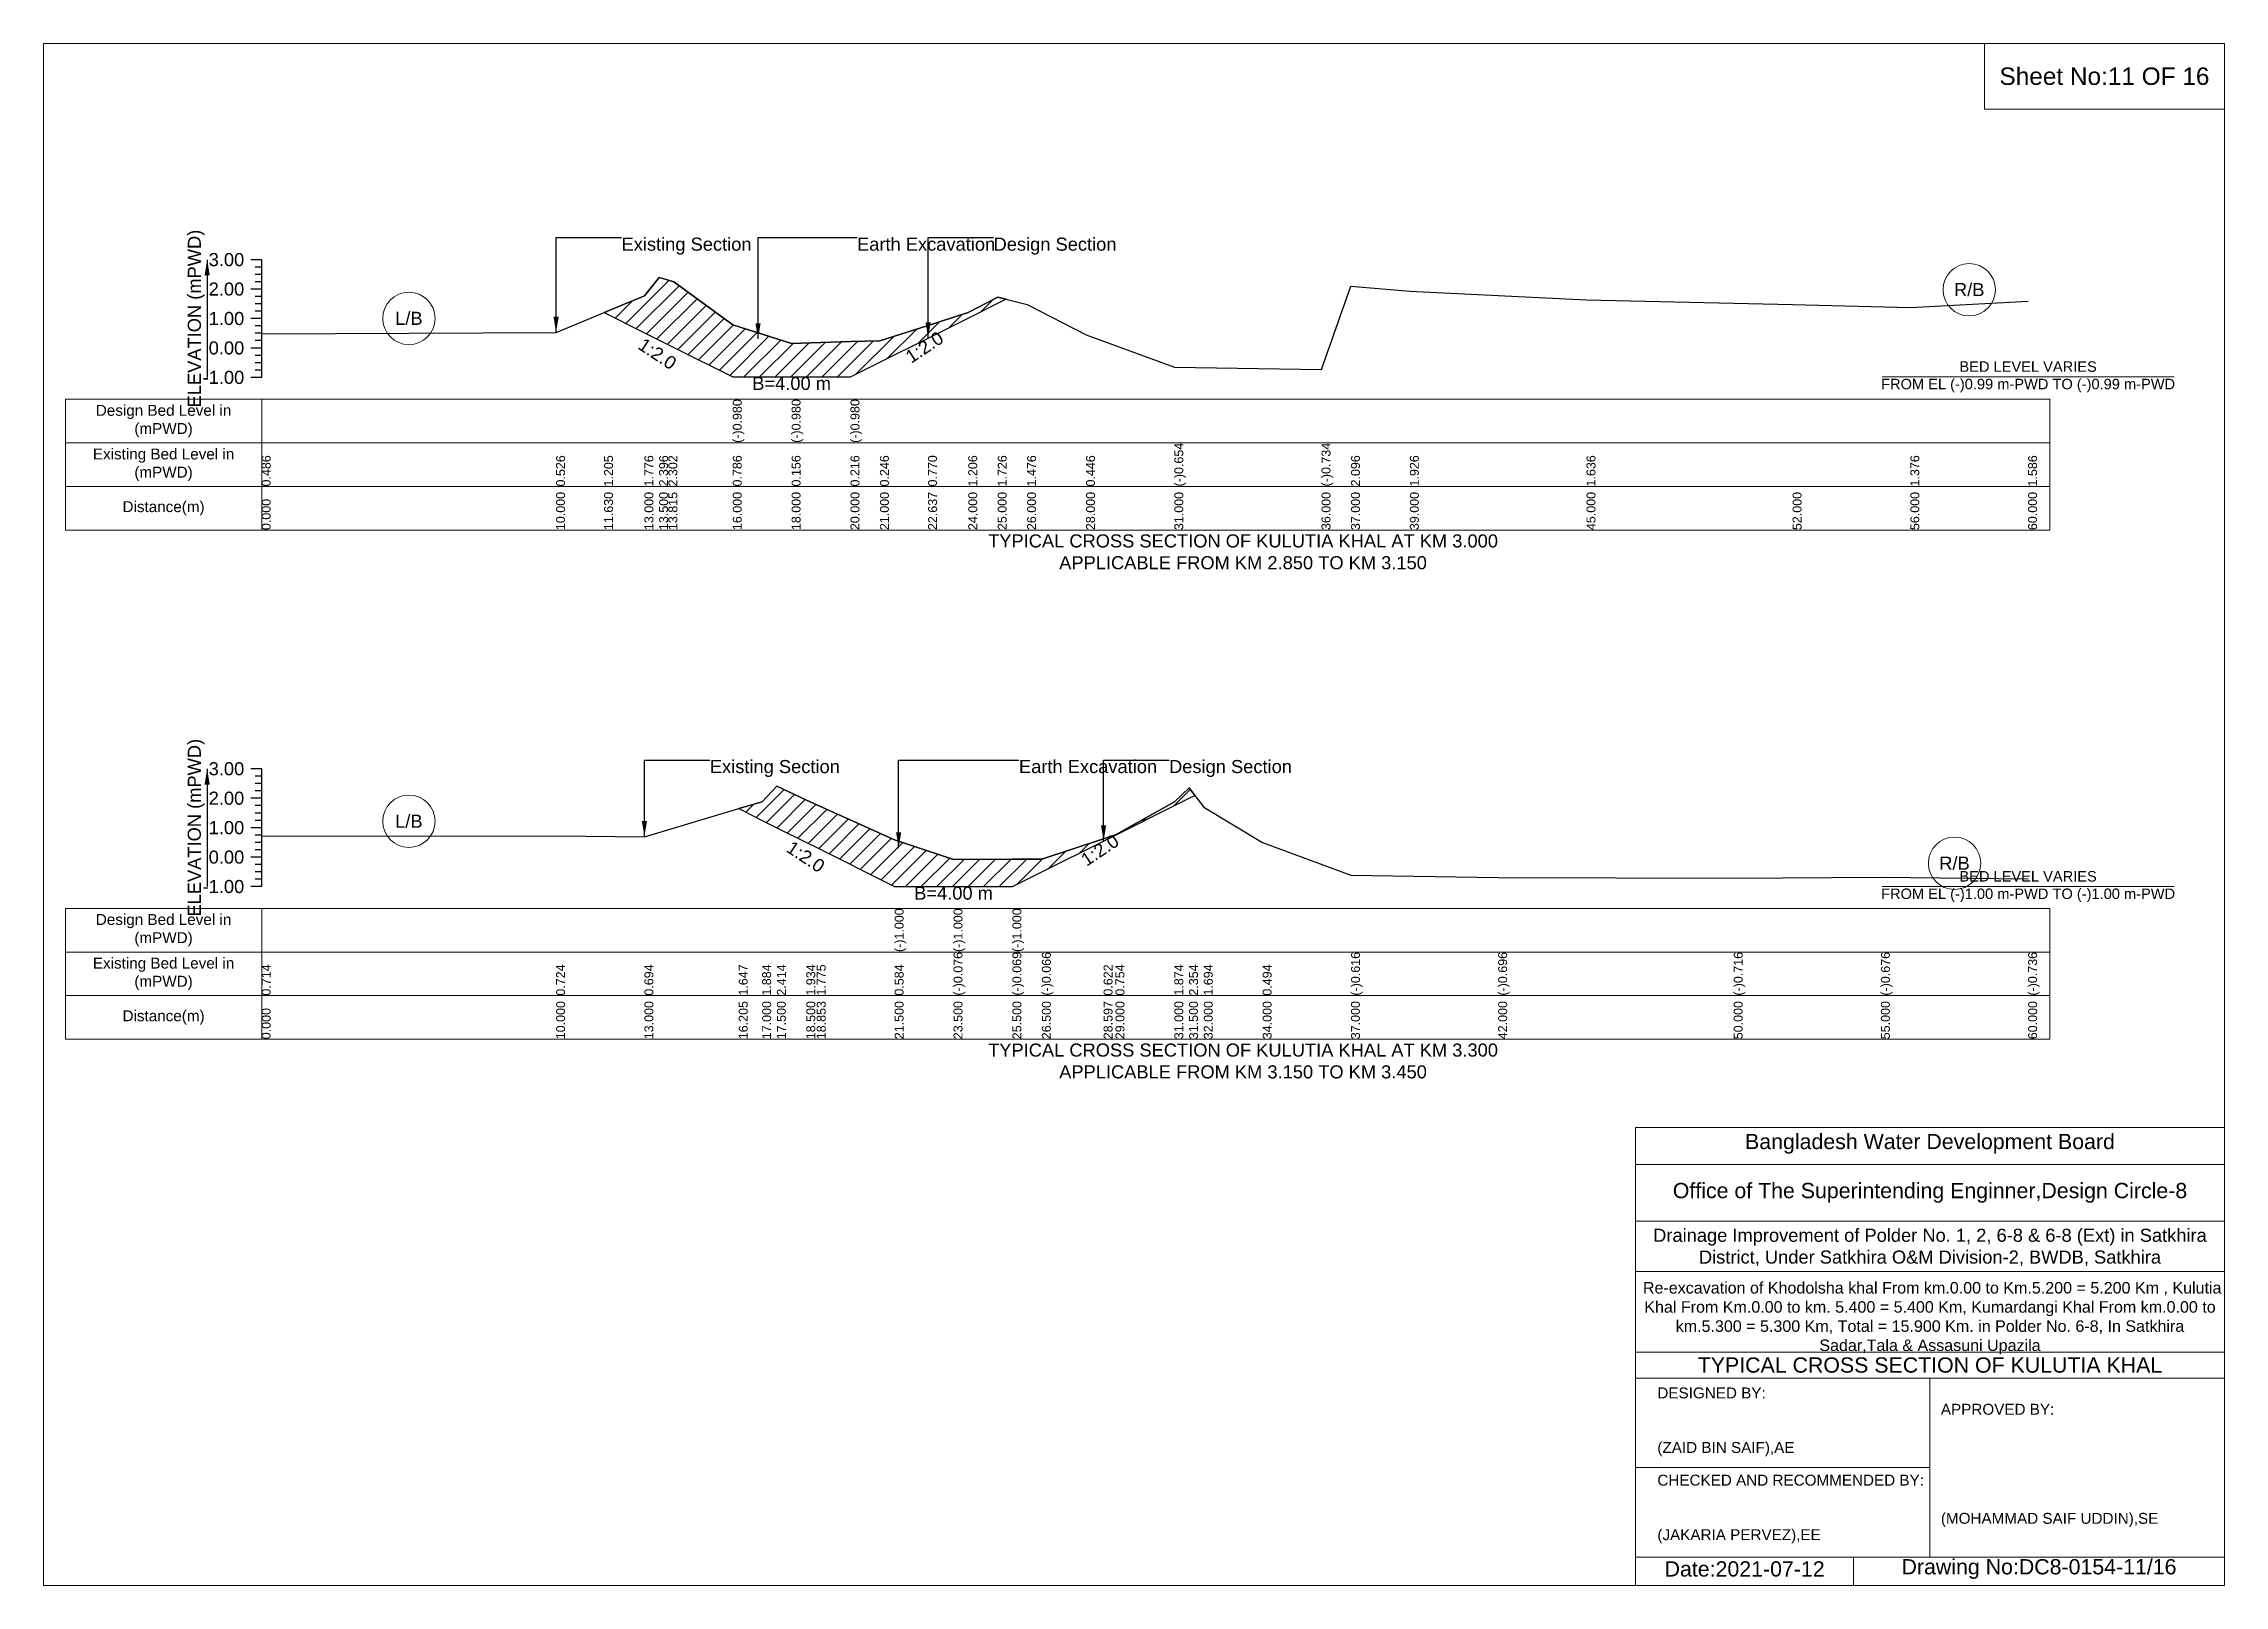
# Model space of a CAD drawing. Header units: inches. Extents: x 91000 to 568000, y -5656 to 0.
# Drawn here: x 350000 to 358000, y -5656 to 0 of the extents above; entities that cross this region are included whole.
import ezdxf

# ---------------------------------------------------------------- set-up
doc = ezdxf.new("R2010")
doc.units = ezdxf.units.IN
doc.header["$LTSCALE"] = 7
doc.header["$MEASUREMENT"] = 0
for name, color, linetype, lineweight in [('Cross section Data Border', 7, 'Continuous', 9), ('Cross Section Labels', 7, 'Continuous', 9), ('Existing_Bed_Level for Xsection', 7, 'Continuous', 25)]:
    doc.layers.add(name, color=color, linetype=linetype, lineweight=lineweight)
doc.styles.get("Standard").update_dxf_attribs({"font": 'arial.ttf'})
doc.dimstyles.get("Standard").update_dxf_attribs({"dimtxt": 0.18, "dimasz": 0.18, "dimexe": 0.18, "dimexo": 0.0625, "dimgap": 0.09, "dimtad": 0, "dimtih": 1, "dimtoh": 1, "dimdec": 4, "dimzin": 0, "dimdsep": 46, "dimtxsty": 'Standard', "dimcen": 0.09, "dimadec": 0, "dimazin": 0, "dimtfac": 1, "dimtdec": 4, "dimtofl": 0, "dimtmove": 0, "dimatfit": 3, "dimfxl": 1, "dimtolj": 1, "dimtzin": 0, "dimarcsym": 0})

msp = doc.modelspace()

# ---------------------------------------------------------------- texts
at = {"layer": 'Cross section Data Border', "char_height": 40, "width": 640, "attachment_point": 5}
for s, insert in [('Design Bed Level in (mPWD)', (350440, -1384.7)), ('Existing Bed Level in (mPWD)', (350440, -1544.7)), ('Distance(m)', (350440, -1704.7)), ('Design Bed Level in (mPWD)', (350440, -3252.5)), ('Existing Bed Level in (mPWD)', (350440, -3412.5)), ('Distance(m)', (350440, -3572.5))]:
    msp.add_mtext(s, dxfattribs=dict(at, insert=insert))
at = {"layer": 'Cross Section Labels'}
for s, insert, char_height, attachment_point in [('Sheet No:11 OF 16', (357560, -120), 64, 5), ('Existing Section', (352120, -711.7), 48, 1), ('Earth Excavation', (352984, -711.7), 48, 1), ('Design Section', (353484.8, -711.7), 48, 1), ('R/B', (357064, -902.8), 48, 5), ('L/B', (351340, -1008.1), 48, 5), ('BED LEVEL VARIES ^JFROM EL (-)0.99 m-PWD TO (-)0.99 m-PWD', (357280, -1222.6), 38.4, 5), ('B=4.00 m', (352744, -1222.6), 48, 2), ('TYPICAL CROSS SECTION OF KULUTIA KHAL AT KM 3.000^JAPPLICABLE FROM KM 2.850 TO KM 3.150', (354400, -1864.7), 48, 5), ('Existing Section', (352444, -2628.1), 48, 1), ('Earth Excavation', (353578, -2628.1), 48, 1), ('Design Section', (354128.5, -2628.1), 48, 1), ('L/B', (351340, -2852.9), 48, 5), ('BED LEVEL VARIES ^JFROM EL (-)1.00 m-PWD TO (-)1.00 m-PWD', (357280, -3092.5), 38.4, 5), ('R/B', (357010, -3006.8), 48, 5), ('B=4.00 m', (353338, -3092.5), 48, 2), ('TYPICAL CROSS SECTION OF KULUTIA KHAL AT KM 3.300^JAPPLICABLE FROM KM 3.150 TO KM 3.450', (354400, -3732.5), 48, 5), ('Bangladesh Water Development Board', (356920, -4036), 56, 5), ('Office of The Superintending Enginner,Design Circle-8', (356920, -4216), 56, 5)]:
    msp.add_mtext(s, dxfattribs=dict(at, insert=insert, char_height=char_height, attachment_point=attachment_point))
at = {"layer": 'Cross Section Labels', "char_height": 48, "attachment_point": 2}
for insert, rotation in [((352265, -1118.1), 326.30993), ((353217.8, -1093.7), 33.69007), ((352809.1, -2963), 326.30993), ((353861.5, -2938.8), 33.69007)]:
    msp.add_mtext('1:2.0', dxfattribs=dict(at, insert=insert, rotation=rotation))
at = {"layer": 'Cross Section Labels'}
for s, insert, char_height, width, attachment_point in [('Drainage Improvement of Polder No. 1, 2, 6-8 & 6-8 (Ext) in Satkhira District, Under Satkhira O&M Division-2, BWDB, Satkhira', (356920, -4416), 48, 2240, 5), (' Re-excavation of Khodolsha khal From km.0.00 to Km.5.200 = 5.200 Km , Kulutia Khal From Km.0.00 to km. 5.400 = 5.400 Km, Kumardangi Khal From km.0.00 to km.5.300 = 5.300 Km, Total = 15.900 Km. in Polder No. 6-8, In Satkhira Sadar,Tala & Assasuni Upazila', (356920, -4676), 42.1524, 2160, 5), ('TYPICAL CROSS SECTION OF KULUTIA KHAL', (356920, -4848), 56, 2240, 5), ('DESIGNED BY:^J^J^J(ZAID BIN SAIF),AE', (355920, -5056), 40, 1120, 4), ('APPROVED BY:^J^J^J^J^J^J(MOHAMMAD SAIF UDDIN),SE', (356960, -5216), 40, 1120, 4), ('CHECKED AND RECOMMENDED BY:^J^J^J(JAKARIA PERVEZ),EE', (355920, -5376), 40, 1120, 4), ('Date:2021-07-12', (356240, -5596), 56, 1120, 5), ('Drawing No:DC8-0154-11/16', (357320, -5596), 56, 1760, 5)]:
    msp.add_mtext(s, dxfattribs=dict(at, insert=insert, char_height=char_height, width=width, attachment_point=attachment_point))
at = {"layer": 'Existing_Bed_Level for Xsection', "rotation": 90}
for s, insert, char_height, attachment_point in [('ELEVATION (mPWD)', (350560, -1008.7), 48, 5), ('(-)0.980', (352528, -1464.7), 32.8, 1), ('(-)0.980', (352744, -1464.7), 32.8, 1), ('(-)0.980', (352960, -1464.7), 32.8, 1), ('0.486', (350800, -1624.7), 32.8, 1), ('0.526', (351880, -1624.7), 32.8, 1), ('1.205', (352056, -1624.7), 32.8, 1), ('1.776', (352204, -1624.7), 32.8, 1), ('2.396', (352258, -1624.7), 32.8, 1), ('2.302', (352292, -1624.7), 32.8, 1), ('0.786', (352528, -1624.7), 32.8, 1), ('0.156', (352744, -1624.7), 32.8, 1), ('0.216', (352960, -1624.7), 32.8, 1), ('0.246', (353068, -1624.7), 32.8, 1), ('0.770', (353244.8, -1624.7), 32.8, 1), ('1.206', (353392, -1624.7), 32.8, 1), ('1.726', (353500, -1624.7), 32.8, 1), ('1.476', (353608, -1624.7), 32.8, 1), ('0.446', (353824, -1624.7), 32.8, 1), ('(-)0.654', (354148, -1624.7), 32.8, 1), ('(-)0.734', (354688, -1624.7), 32.8, 1), ('2.096', (354796, -1624.7), 32.8, 1), ('1.926', (355012, -1624.7), 32.8, 1), ('1.636', (355660, -1624.7), 32.8, 1), ('1.376', (356848, -1624.7), 32.8, 1), ('1.586', (357280, -1624.7), 32.8, 1), ('0.000', (350800, -1784.7), 32.8, 1), ('10.000', (351880, -1784.7), 32.8, 1), ('11.630', (352056, -1784.7), 32.8, 1), ('13.000', (352204, -1784.7), 32.8, 1), ('13.500', (352258, -1784.7), 32.8, 1), ('13.815', (352292, -1784.7), 32.8, 1), ('16.000', (352528, -1784.7), 32.8, 1), ('18.000', (352744, -1784.7), 32.8, 1), ('20.000', (352960, -1784.7), 32.8, 1), ('21.000', (353068, -1784.7), 32.8, 1), ('22.637', (353244.8, -1784.7), 32.8, 1), ('24.000', (353392, -1784.7), 32.8, 1), ('25.000', (353500, -1784.7), 32.8, 1), ('26.000', (353608, -1784.7), 32.8, 1), ('28.000', (353824, -1784.7), 32.8, 1), ('31.000', (354148, -1784.7), 32.8, 1), ('36.000', (354688, -1784.7), 32.8, 1), ('37.000', (354796, -1784.7), 32.8, 1), ('39.000', (355012, -1784.7), 32.8, 1), ('45.000', (355660, -1784.7), 32.8, 1), ('52.000', (356416, -1784.7), 32.8, 1), ('56.000', (356848, -1784.7), 32.8, 1), ('60.000', (357280, -1784.7), 32.8, 1), ('ELEVATION (mPWD)', (350560, -2876.5), 48, 5), ('(-)1.000', (353122, -3332.5), 32.8, 1), ('(-)1.000', (353338, -3332.5), 32.8, 1), ('(-)1.000', (353554, -3332.5), 32.8, 1), ('(-)0.076', (353338, -3492.5), 32.8, 1), ('(-)0.069', (353554, -3492.5), 32.8, 1), ('(-)0.066', (353662, -3492.5), 32.8, 1), ('(-)0.616', (354796, -3492.5), 32.8, 1), ('(-)0.696', (355336, -3492.5), 32.8, 1), ('(-)0.716', (356200, -3492.5), 32.8, 1), ('(-)0.676', (356740, -3492.5), 32.8, 1), ('(-)0.736', (357280, -3492.5), 32.8, 1), ('0.714', (350800, -3492.5), 32.8, 1), ('0.724', (351880, -3492.5), 32.8, 1), ('0.694', (352204, -3492.5), 32.8, 1), ('1.647', (352550.1, -3492.5), 32.8, 1), ('1.884', (352636, -3492.5), 32.8, 1), ('2.414', (352690, -3492.5), 32.8, 1), ('1.934', (352798, -3492.5), 32.8, 1), ('1.775', (352836.1, -3492.5), 32.8, 1), ('0.584', (353122, -3492.5), 32.8, 1), ('0.622', (353888.5, -3492.5), 32.8, 1), ('0.754', (353932, -3492.5), 32.8, 1), ('1.874', (354148, -3492.5), 32.8, 1), ('2.354', (354202, -3492.5), 32.8, 1), ('1.694', (354256, -3492.5), 32.8, 1), ('0.494', (354472, -3492.5), 32.8, 1), ('10.000', (351880, -3652.5), 32.8, 1), ('13.000', (352204, -3652.5), 32.8, 1), ('16.205', (352550.1, -3652.5), 32.8, 1), ('17.000', (352636, -3652.5), 32.8, 1), ('17.500', (352690, -3652.5), 32.8, 1), ('18.500', (352798, -3652.5), 32.8, 1), ('18.853', (352836.1, -3652.5), 32.8, 1), ('21.500', (353122, -3652.5), 32.8, 1), ('23.500', (353338, -3652.5), 32.8, 1), ('25.500', (353554, -3652.5), 32.8, 1), ('26.500', (353662, -3652.5), 32.8, 1), ('28.597', (353888.5, -3652.5), 32.8, 1), ('29.000', (353932, -3652.5), 32.8, 1), ('31.000', (354148, -3652.5), 32.8, 1), ('31.500', (354202, -3652.5), 32.8, 1), ('32.000', (354256, -3652.5), 32.8, 1), ('34.000', (354472, -3652.5), 32.8, 1), ('37.000', (354796, -3652.5), 32.8, 1), ('42.000', (355336, -3652.5), 32.8, 1), ('50.000', (356200, -3652.5), 32.8, 1), ('55.000', (356740, -3652.5), 32.8, 1), ('60.000', (357280, -3652.5), 32.8, 1), ('0.000', (350800, -3652.5), 32.8, 1)]:
    msp.add_mtext(s, dxfattribs=dict(at, insert=insert, char_height=char_height, attachment_point=attachment_point))
at = {"layer": 'Existing_Bed_Level for Xsection', "char_height": 48, "attachment_point": 6}
for s, insert in [('3.00', (350736, -792.7)), ('2.00', (350736, -900.7)), ('1.00', (350736, -1008.7)), ('0.00', (350736, -1116.7)), ('-1.00', (350736, -1224.7)), ('3.00', (350736, -2660.5)), ('2.00', (350736, -2768.5)), ('1.00', (350736, -2876.5)), ('0.00', (350736, -2984.5)), ('-1.00', (350736, -3092.5))]:
    msp.add_mtext(s, dxfattribs=dict(at, insert=insert))

# ---------------------------------------------------------------- hatches: boundary and pattern name
at = {"layer": 'Existing_Bed_Level for Xsection'}
h = msp.add_hatch(dxfattribs=at)
h.set_pattern_fill('ANSI31', color=256, scale=324, style=0)
h.paths.add_polyline_path([(352056, -986.6), (352204, -1060.6), (352258, -1087.6), (352292, -1104.6), (352312, -1114.6), (352528, -1222.6), (352744, -1222.6), (352960, -1222.6), (353068, -1168.6), (353244.8, -1080.2), (353392, -1006.6), (353500, -952.6), (353529.7, -937.7), (353500, -930.3), (353392, -986.5), (353244.8, -1033.6), (353068, -1090.2), (352960, -1093.4), (352744, -1099.9), (352528, -1031.8), (352312, -874.2), (352292, -868.2), (352258, -858), (352204, -924.9)])
h = msp.add_hatch(dxfattribs=at)
h.set_pattern_fill('ANSI31', color=256, scale=324, style=0)
h.paths.add_polyline_path([(352550.1, -2806.6), (352636, -2849.5), (352690, -2876.5), (352798, -2930.5), (352836.1, -2949.5), (353122, -3092.5), (353338, -3092.5), (353554, -3092.5), (353662, -3038.5), (353888.5, -2925.3), (353932, -2903.5), (354148, -2795.5), (354202, -2768.5), (354223, -2758), (354202, -2730.3), (354148, -2782.1), (353932, -2903.1), (353888.5, -2917.3), (353662, -2991.6), (353554, -2992), (353338, -2992.7), (353122, -2921.4), (352836.1, -2792.8), (352798, -2775.6), (352690, -2723.8), (352636, -2781)])

# ---------------------------------------------------------------- linework, layer by layer
at = {"layer": 'Cross section Data Border'}
for points in [[(350080, -1304.7), (357360, -1304.7), (357360, -1784.7), (350080, -1784.7)], [(350080, -3172.5), (357360, -3172.5), (357360, -3652.5), (350080, -3652.5)]]:
    msp.add_lwpolyline(points, close=True, dxfattribs=at)
for points in [[(350800, -1304.7), (350800, -1784.7)], [(350080, -1464.7), (357360, -1464.7)], [(350080, -1624.7), (357360, -1624.7)], [(350800, -3172.5), (350800, -3652.5)], [(350080, -3332.5), (357360, -3332.5)], [(350080, -3492.5), (357360, -3492.5)]]:
    msp.add_lwpolyline(points, dxfattribs=at)
at = {"layer": 'Cross Section Labels'}
for points in [[(350000, 0), (358000, 0), (358000, -5656), (350000, -5656)], [(357120, 0), (358000, 0), (358000, -240), (357120, -240)]]:
    msp.add_lwpolyline(points, close=True, dxfattribs=at)
for points in [[(356744.2, -1222.6), (357815.8, -1222.6)], [(356744.2, -3092.5), (357815.8, -3092.5)], [(355840, -5656), (355840, -3976), (358000, -3976)], [(355840, -4112), (358000, -4112)], [(355840, -4320), (358000, -4320)], [(355840, -4504), (358000, -4504)], [(355840, -4800), (358000, -4800)], [(355840, -4896), (358000, -4896)], [(356920, -4896), (356920, -5552)], [(355840, -5224), (356920, -5224)], [(355840, -5552), (358000, -5552)], [(356640, -5552), (356640, -5656)]]:
    msp.add_lwpolyline(points, dxfattribs=at)
for centre in [(357064, -902.8), (351340, -1008.1), (351340, -2852.9), (357010, -3006.8)]:
    msp.add_circle(centre, 96, dxfattribs=at)
at = {"layer": 'Existing_Bed_Level for Xsection'}
for points in [[(350800, -792.7), (350760, -792.7)], [(350800, -1224.7), (350800, -1116.7), (350800, -1008.7), (350800, -900.7), (350800, -792.7)], [(350800, -819.7), (350776, -819.7)], [(350800, -846.7), (350776, -846.7)], [(350800, -873.7), (350776, -873.7)], [(350800, -1064.2), (351880, -1059.9), (352056, -986.6), (352204, -924.9), (352258, -858), (352292, -868.2), (352312, -874.2), (352528, -1031.8), (352528, -1031.8), (352744, -1099.9), (352744, -1099.9), (352960, -1093.4), (352960, -1093.4), (353068, -1090.2), (353244.8, -1033.6), (353392, -986.5), (353500, -930.3), (353529.7, -937.7), (353608, -957.3), (353824, -1068.6), (354148, -1187.4), (354688, -1196), (354796, -890.4), (355012, -908.7), (355660, -940), (356416, -957.3), (356848, -968.1), (357280, -945.4)], [(350800, -900.7), (350760, -900.7)], [(350800, -927.7), (350776, -927.7)], [(350800, -954.7), (350776, -954.7)], [(350800, -1008.7), (350760, -1008.7)], [(350800, -981.7), (350776, -981.7)], [(350800, -1035.7), (350776, -1035.7)], [(350800, -1116.7), (350760, -1116.7)], [(350800, -1062.7), (350776, -1062.7)], [(350800, -1089.7), (350776, -1089.7)], [(350800, -1143.7), (350776, -1143.7)], [(350800, -1170.7), (350776, -1170.7)], [(350800, -1197.7), (350776, -1197.7)], [(350800, -1224.7), (350760, -1224.7)], [(350800, -2660.5), (350760, -2660.5)], [(350800, -2687.5), (350776, -2687.5)], [(350800, -2714.5), (350776, -2714.5)], [(350800, -3092.5), (350800, -2984.5), (350800, -2876.5), (350800, -2768.5), (350800, -2660.5)], [(350800, -2768.5), (350760, -2768.5)], [(350800, -2741.5), (350776, -2741.5)], [(350800, -2795.5), (350776, -2795.5)], [(350800, -2907.4), (351880, -2906.3), (352204, -2909.6), (352550.1, -2806.6), (352636, -2781), (352690, -2723.8), (352798, -2775.6), (352836.1, -2792.8), (353122, -2921.4), (353122, -2921.4), (353338, -2992.7), (353338, -2992.7), (353554, -2992), (353554, -2992), (353662, -2991.6), (353888.5, -2917.3), (353932, -2903.1), (354148, -2782.1), (354202, -2730.3), (354223, -2758), (354256, -2801.6), (354472, -2931.2), (354796, -3051), (355336, -3059.7), (356200, -3061.8), (356740, -3057.5), (357280, -3064)], [(350800, -2876.5), (350760, -2876.5)], [(350800, -2822.5), (350776, -2822.5)], [(350800, -2849.5), (350776, -2849.5)], [(350800, -2903.5), (350776, -2903.5)], [(350800, -2930.5), (350776, -2930.5)], [(350800, -2957.5), (350776, -2957.5)], [(350800, -2984.5), (350760, -2984.5)], [(350800, -3011.5), (350776, -3011.5)], [(350800, -3038.5), (350776, -3038.5)], [(350800, -3092.5), (350760, -3092.5)], [(350800, -3065.5), (350776, -3065.5)]]:
    msp.add_lwpolyline(points, dxfattribs=at)
for points in [[(352056, -986.6), (352056, -986.6), (352204, -1060.6), (352258, -1087.6), (352292, -1104.6), (352312, -1114.6), (352528, -1222.6), (352528, -1222.6), (352744, -1222.6), (352744, -1222.6), (352960, -1222.6), (352960, -1222.6), (353068, -1168.6), (353244.8, -1080.2), (353392, -1006.6), (353500, -952.6), (353529.7, -937.7), (353500, -930.3), (353392, -986.5), (353244.8, -1033.6), (353068, -1090.2), (352960, -1093.4), (352960, -1093.4), (352744, -1099.9), (352744, -1099.9), (352528, -1031.8), (352528, -1031.8), (352312, -874.2), (352292, -868.2), (352258, -858), (352204, -924.9), (352056, -986.6)], [(352550.1, -2806.6), (352550.1, -2806.6), (352636, -2849.5), (352690, -2876.5), (352798, -2930.5), (352836.1, -2949.5), (353122, -3092.5), (353122, -3092.5), (353338, -3092.5), (353338, -3092.5), (353554, -3092.5), (353554, -3092.5), (353662, -3038.5), (353888.5, -2925.3), (353932, -2903.5), (354148, -2795.5), (354202, -2768.5), (354223, -2758), (354202, -2730.3), (354148, -2782.1), (353932, -2903.1), (353888.5, -2917.3), (353662, -2991.6), (353554, -2992), (353554, -2992), (353338, -2992.7), (353338, -2992.7), (353122, -2921.4), (353122, -2921.4), (352836.1, -2792.8), (352798, -2775.6), (352690, -2723.8), (352636, -2781), (352550.1, -2806.6)]]:
    msp.add_lwpolyline(points, close=True, dxfattribs=at)

msp.set_redraw_order([(e.dxf.handle, doc.entitydb.next_handle()) for e in msp.query("TEXT MTEXT ATTDEF DIMENSION ARC_DIMENSION")])  # texts and dimensions are drawn at this point

# ---------------------------------------------------------------- leaders
at = {"layer": 'Cross Section Labels', "annotation_type": 0, "has_hookline": 1, "hookline_direction": 0}
for points, text_width in [([(351880, -1059.9), (351880, -711.7), (352119.9, -711.7)], 467.2), ([(352620.9, -1083.3), (352620.9, -711.7), (352983.9, -711.7)], 497), ([(353244.8, -1080.2), (353244.8, -711.7), (353484.7, -711.7)], 441.2), ([(352204, -2909.6), (352204, -2628.1), (352443.9, -2628.1)], 467.2), ([(353136.6, -2951), (353136.6, -2628.1), (353577.9, -2628.1)], 497), ([(353888.5, -2925.3), (353888.5, -2628.1), (354128.4, -2628.1)], 441.2)]:
    msp.add_leader(points, dimstyle='Standard', override={"dimasz": 57.6}, dxfattribs=dict(at, text_width=text_width))
at = {"layer": 'Existing_Bed_Level for Xsection'}
for points in [[(350600, -792.7), (350600, -1224.7)], [(350600, -2660.5), (350600, -3092.5)]]:
    msp.add_leader(points, dimstyle='Standard', override={"dimasz": 57.6}, dxfattribs=at)

doc.saveas('drawing.dxf')
